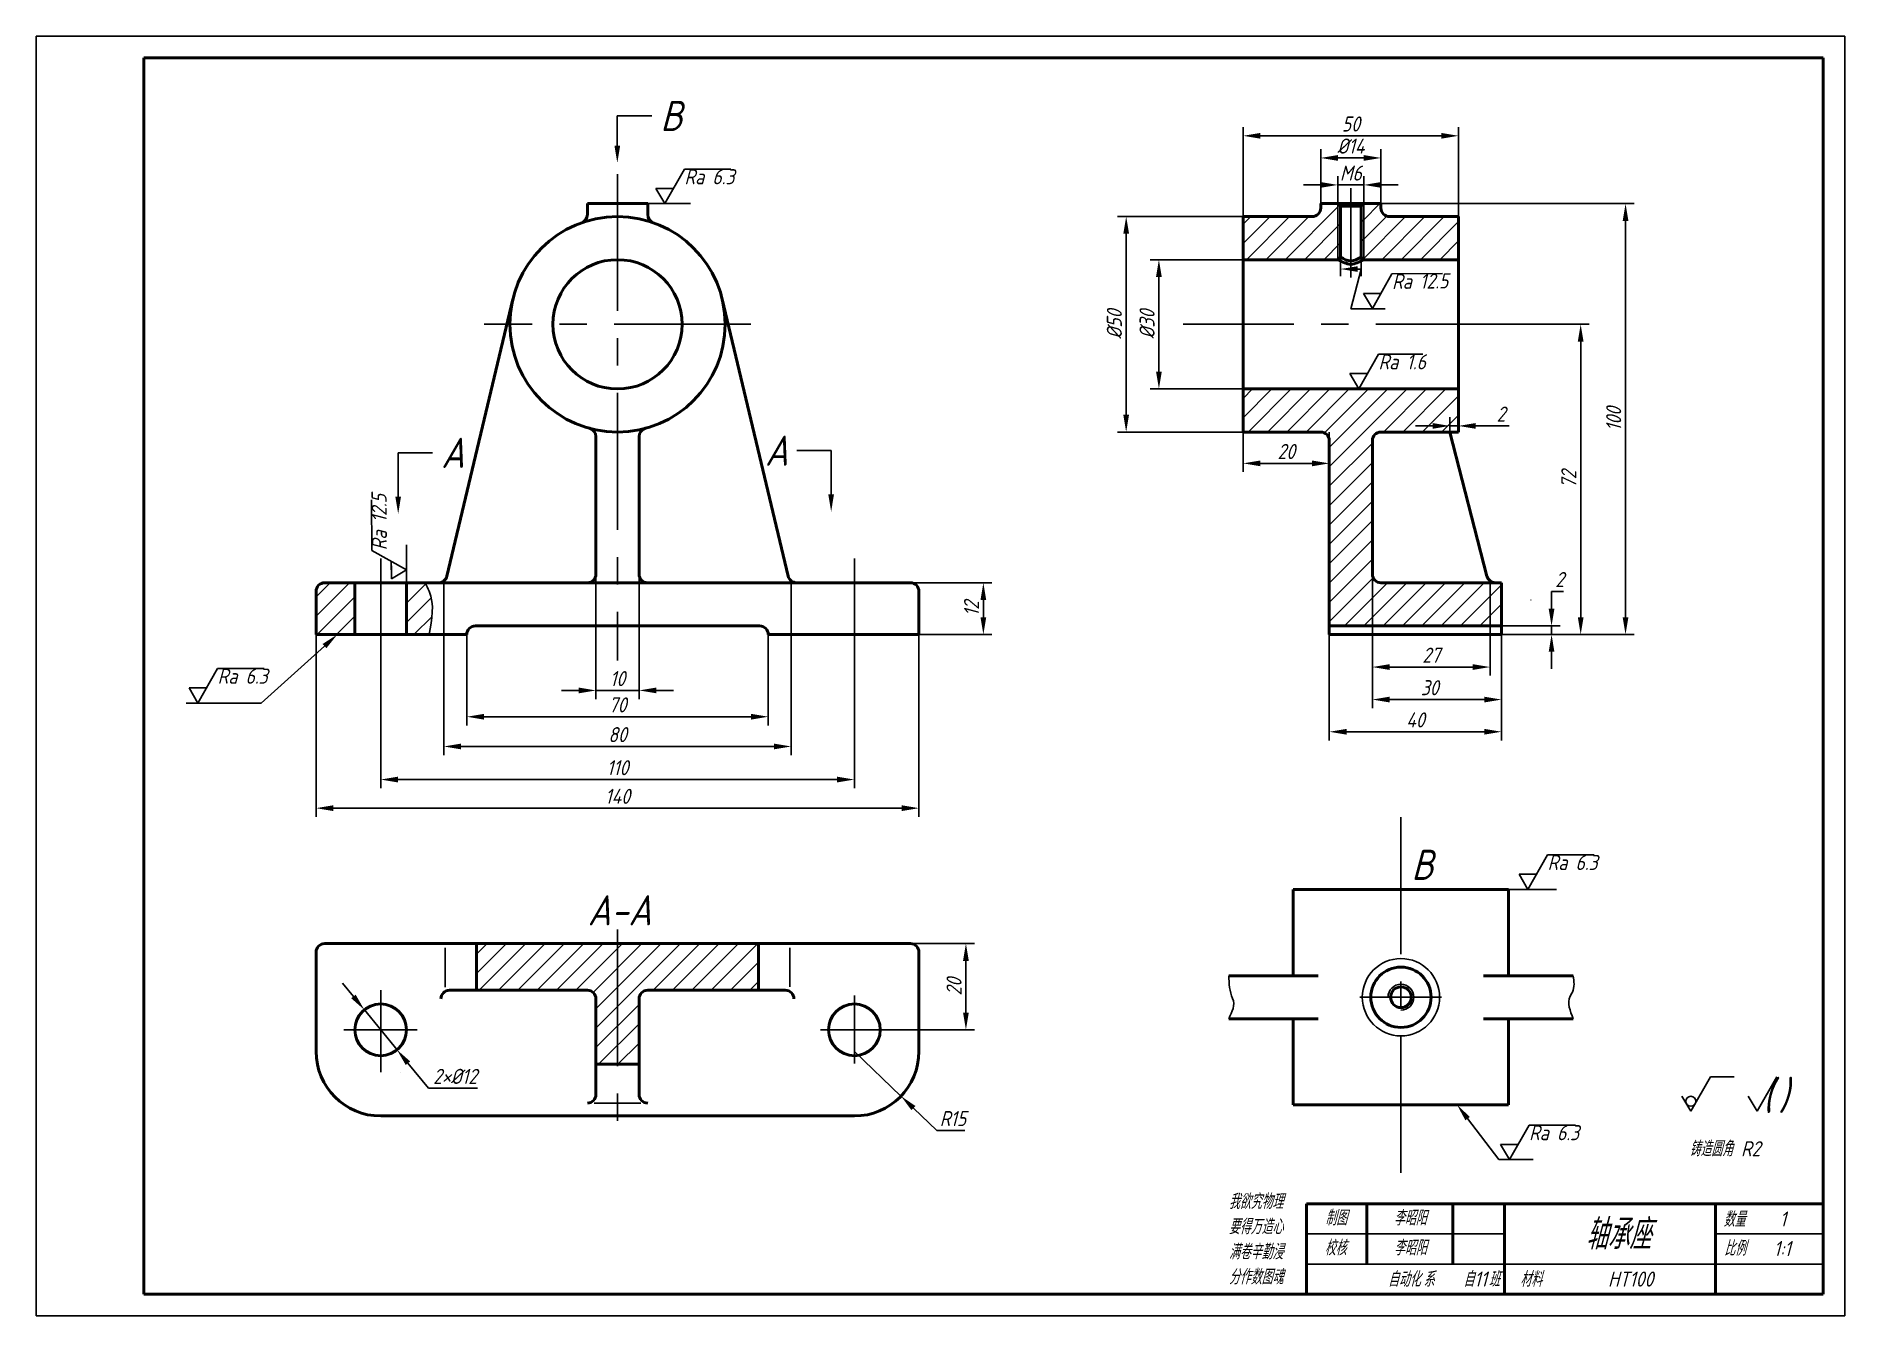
# Model space of a CAD drawing. Header units: millimetres. Extents: x 0 to 420, y 0 to 297.
import ezdxf
from ezdxf import colors
from ezdxf.entities.mleader import LeaderData, LeaderLine
from ezdxf.math import Vec2, Vec3

# ---------------------------------------------------------------- set-up
doc = ezdxf.new("R2010")
doc.units = ezdxf.units.MM
doc.linetypes.add('CENTER', pattern=[50.800000000000004, 31.75, -6.35, 6.35, -6.35])
for name, color, linetype, lineweight in [('剖面线', 3, 'Continuous', 25), ('尺寸标注', 7, 'Continuous', 25), ('文字标注', 7, 'Continuous', 25), ('点划线', 1, 'CENTER', 25), ('粗实线', 7, 'Continuous', 50), ('细实线', 3, 'Continuous', 25)]:
    doc.layers.add(name, color=color, linetype=linetype, lineweight=lineweight)
doc.styles.get("Standard").update_dxf_attribs({"font": 'arial.ttf'})
doc.styles.add('国标汉字3.5', font='gbeitc.shx', dxfattribs={"height": 3.5, "bigfont": 'gbcbig.shx'})
doc.dimstyles.new('国标尺寸', dxfattribs={"dimtxt": 3.5, "dimasz": 4, "dimexe": 2, "dimexo": 0, "dimgap": 1, "dimtad": 1, "dimtoh": 1, "dimdec": 0, "dimdsep": 46, "dimtxsty": '国标汉字3.5', "dimcen": 3.5, "dimaunit": 1, "dimadec": 0, "dimazin": 0, "dimtfac": 1, "dimtdec": 0, "dimtmove": 0, "dimatfit": 3, "dimfxl": 1, "dimarcsym": 2})
pattern_1 = [(45, (0, 0), (-2.245064030267288, 2.245064030267288), [])]

msp = doc.modelspace()

# ---------------------------------------------------------------- texts
at = {"layer": '尺寸标注', "attachment_point": 1, "style": '国标汉字3.5'}
for s, insert, char_height in [('Ra 6.3', (150.5458812981083, 266.1257036292096), 3.5), ('Ra 1.6', (311.7173080215085, 223.170778008179), 3.5), ('Ra 6.3', (42.14103075339312, 150.2094511644304), 3.5), ('B', (319.3558368262545, 108.1809024094987), 7), ('Ra 6.3', (350.9800080262239, 106.9677828724592), 3.5), ('A-A', (128.0786294666841, 97.621903090155), 7), ('\\pxi-3,l4,t4;(', (393.9779248133848, 54.76747473105196), 7), (')', (404.6948690196532, 54.77654634230193), 7), ('Ra 6.3', (346.678639082173, 44.24393679154329), 3.5)]:
    msp.add_mtext(s, dxfattribs=dict(at, insert=insert, char_height=char_height))
at = {"layer": '尺寸标注', "char_height": 3.5, "attachment_point": 1, "style": '国标汉字3.5'}
for insert, rotation in [((314.8384755197354, 241.8210127522831), 0.6563233815553676), ((77.9602293908253, 177.6659970283989), 90.42870564047713)]:
    msp.add_mtext('Ra 12.5', dxfattribs=dict(at, insert=insert, rotation=rotation))
at = {"layer": '文字标注', "attachment_point": 1, "style": '国标汉字3.5'}
for s, insert, char_height in [('铸造圆角 R2', (383.9112460266067, 40.53098483144245), 3.5), ('我欲究物理\\P要得万造心\\P满卷辛勤浸\\P分作数图魂', (276.953150643099, 28.27870824851266), 3.5), ('制图', (299.3308664861252, 24.48412345890392), 3.5), ('李昭阳', (315.258339674363, 24.4606020825513), 3.5), ('轴承座', (359.7849791830827, 22.41544186479496), 7), ('数量', (391.8224433951345, 24.16288832253849), 3.5), ('1', (404.8843011625504, 24.22135031450671), 3.5), ('校核', (299.1944166797912, 17.52760365931681), 3.5), ('李昭阳', (315.2855666830073, 17.53112503679131), 3.5), ('比例', (391.9589053077416, 17.43932575453255), 3.5), ('1:1', (403.4806393051003, 17.36136851425272), 3.5), ('自动化', (313.8724861449336, 10.23101261990905), 3.5), ('系', (322.1374268186883, 10.23179052960404), 3.5), ('自11', (331.3964983367932, 10.27635703541637), 3.5), ('班', (337.3096622535522, 10.25263375883787), 3.5), ('材料', (344.6157618696179, 10.26033565864327), 3.5), ('HT100', (365.011975294974, 10.26832853230462), 3.5)]:
    msp.add_mtext(s, dxfattribs=dict(at, insert=insert, char_height=char_height))

# ---------------------------------------------------------------- blocks, each defined once
blk = doc.blocks.new('*D1')
at = {"layer": 'Defpoints', "color": 0, "transparency": 16777216}
for p in [(65, 158.131109343597), (205, 158.131109343597), (205, 117.8228717202068)]:
    blk.add_point(p, dxfattribs=at)
at = {"layer": '尺寸标注', "color": 0, "lineweight": -2, "transparency": 16777216}
for p, q in [((65, 158.131109343597), (65, 115.8228717202068)), ((205, 158.131109343597), (205, 115.8228717202068)), ((69, 117.8228717202068), (201, 117.8228717202068))]:
    blk.add_line(p, q, dxfattribs=at)
at = {"layer": '尺寸标注', "color": 0, "transparency": 16777216}
for points in [[(69, 118.4895383868734), (69, 117.1562050535401), (65, 117.8228717202068)], [(201, 118.4895383868734), (201, 117.1562050535401), (205, 117.8228717202068)]]:
    blk.add_solid(points, dxfattribs=at)
at = {"layer": '尺寸标注', "color": 0, "transparency": 16777216, "insert": (135, 120.5728717202068), "char_height": 3.5, "attachment_point": 5, "style": '国标汉字3.5'}
blk.add_mtext('140', dxfattribs=at)
blk = doc.blocks.new('*D2')
at = {"layer": 'Defpoints', "color": 0, "transparency": 16777216}
for p in [(100, 158.131109343597), (170, 158.131109343597), (170, 139.0455702929867)]:
    blk.add_point(p, dxfattribs=at)
at = {"layer": '尺寸标注', "color": 0, "lineweight": -2, "transparency": 16777216}
for p, q in [((100, 158.131109343597), (100, 137.0455702929867)), ((170, 158.131109343597), (170, 137.0455702929867)), ((104, 139.0455702929867), (166, 139.0455702929867))]:
    blk.add_line(p, q, dxfattribs=at)
at = {"layer": '尺寸标注', "color": 0, "transparency": 16777216}
for points in [[(104, 139.7122369596533), (104, 138.37890362632), (100, 139.0455702929867)], [(166, 139.7122369596533), (166, 138.37890362632), (170, 139.0455702929867)]]:
    blk.add_solid(points, dxfattribs=at)
at = {"layer": '尺寸标注', "color": 0, "transparency": 16777216, "insert": (135, 141.7955702929867), "char_height": 3.5, "attachment_point": 5, "style": '国标汉字3.5'}
blk.add_mtext('70', dxfattribs=at)
blk = doc.blocks.new('*D3')
at = {"layer": 'Defpoints', "color": 0, "transparency": 16777216}
for p in [(80, 158.131109343597), (190, 158.131109343597), (190, 124.4683577152799)]:
    blk.add_point(p, dxfattribs=at)
at = {"layer": '尺寸标注', "color": 0, "lineweight": -2, "transparency": 16777216}
for p, q in [((80, 158.131109343597), (80, 122.4683577152799)), ((190, 158.131109343597), (190, 122.4683577152799)), ((84, 124.4683577152799), (186, 124.4683577152799))]:
    blk.add_line(p, q, dxfattribs=at)
at = {"layer": '尺寸标注', "color": 0, "transparency": 16777216}
for points in [[(84, 125.1350243819466), (84, 123.8016910486133), (80, 124.4683577152799)], [(186, 125.1350243819466), (186, 123.8016910486133), (190, 124.4683577152799)]]:
    blk.add_solid(points, dxfattribs=at)
at = {"layer": '尺寸标注', "color": 0, "transparency": 16777216, "insert": (135, 127.2183577152799), "char_height": 3.5, "attachment_point": 5, "style": '国标汉字3.5'}
blk.add_mtext('110', dxfattribs=at)
blk = doc.blocks.new('*D4')
at = {"layer": 'Defpoints', "color": 0, "transparency": 16777216}
for p in [(300.2866060750566, 158.131109343597), (340.2866060750566, 158.131109343597), (300.2866060750566, 135.5574557790246)]:
    blk.add_point(p, dxfattribs=at)
at = {"layer": '尺寸标注', "color": 0, "lineweight": -2, "transparency": 16777216}
for p, q in [((300.2866060750566, 158.131109343597), (300.2866060750566, 133.5574557790246)), ((340.2866060750566, 158.131109343597), (340.2866060750566, 133.5574557790246)), ((336.2866060750566, 135.5574557790246), (304.2866060750566, 135.5574557790246))]:
    blk.add_line(p, q, dxfattribs=at)
at = {"layer": '尺寸标注', "color": 0, "transparency": 16777216}
for points in [[(304.2866060750566, 136.2241224456913), (304.2866060750566, 134.890789112358), (300.2866060750566, 135.5574557790246)], [(336.2866060750566, 136.2241224456913), (336.2866060750566, 134.890789112358), (340.2866060750566, 135.5574557790246)]]:
    blk.add_solid(points, dxfattribs=at)
at = {"layer": '尺寸标注', "color": 0, "transparency": 16777216, "insert": (320.2866060750566, 138.3074557790246), "char_height": 3.5, "attachment_point": 5, "style": '国标汉字3.5'}
blk.add_mtext('40', dxfattribs=at)
blk = doc.blocks.new('*D5')
at = {"layer": 'Defpoints', "color": 0, "transparency": 16777216}
for p in [(130, 172.131109343597), (140, 172.131109343597), (140, 145.152738800851)]:
    blk.add_point(p, dxfattribs=at)
at = {"layer": '尺寸标注', "color": 0, "lineweight": -2, "transparency": 16777216}
for p, q in [((130, 172.131109343597), (130, 143.152738800851)), ((140, 172.131109343597), (140, 143.152738800851)), ((126, 145.152738800851), (122, 145.152738800851)), ((130, 145.152738800851), (140, 145.152738800851)), ((144, 145.152738800851), (148, 145.152738800851))]:
    blk.add_line(p, q, dxfattribs=at)
at = {"layer": '尺寸标注', "color": 0, "transparency": 16777216}
for points in [[(126, 145.8194054675177), (126, 144.4860721341844), (130, 145.152738800851)], [(144, 145.8194054675177), (144, 144.4860721341844), (140, 145.152738800851)]]:
    blk.add_solid(points, dxfattribs=at)
at = {"layer": '尺寸标注', "color": 0, "transparency": 16777216, "insert": (135, 147.902738800851), "char_height": 3.5, "attachment_point": 5, "style": '国标汉字3.5'}
blk.add_mtext('10', dxfattribs=at)
blk = doc.blocks.new('*D6')
at = {"layer": 'Defpoints', "color": 0, "transparency": 16777216}
for p in [(310.2866060750566, 170.131109343597), (340.2866060750566, 170.131109343597), (310.2866060750566, 143.0286010998684)]:
    blk.add_point(p, dxfattribs=at)
at = {"layer": '尺寸标注', "color": 0, "lineweight": -2, "transparency": 16777216}
for p, q in [((310.2866060750566, 170.131109343597), (310.2866060750566, 141.0286010998684)), ((340.2866060750566, 170.131109343597), (340.2866060750566, 141.0286010998684)), ((336.2866060750566, 143.0286010998684), (314.2866060750566, 143.0286010998684))]:
    blk.add_line(p, q, dxfattribs=at)
at = {"layer": '尺寸标注', "color": 0, "transparency": 16777216}
for points in [[(314.2866060750566, 143.6952677665351), (314.2866060750566, 142.3619344332018), (310.2866060750566, 143.0286010998684)], [(336.2866060750566, 143.6952677665351), (336.2866060750566, 142.3619344332018), (340.2866060750566, 143.0286010998684)]]:
    blk.add_solid(points, dxfattribs=at)
at = {"layer": '尺寸标注', "color": 0, "transparency": 16777216, "insert": (323.5840856468726, 145.7786010998684), "char_height": 3.5, "attachment_point": 5, "style": '国标汉字3.5'}
blk.add_mtext('30', dxfattribs=at)
blk = doc.blocks.new('*D7')
at = {"layer": 'Defpoints', "color": 0, "transparency": 16777216}
for p in [(310.2866060750566, 170.5505335165634), (337.6117991490051, 170.5505335165634), (310.2866060750566, 150.578694382918)]:
    blk.add_point(p, dxfattribs=at)
at = {"layer": '尺寸标注', "color": 0, "lineweight": -2, "transparency": 16777216}
for p, q in [((310.2866060750566, 170.5505335165634), (310.2866060750566, 148.578694382918)), ((337.6117991490051, 170.5505335165634), (337.6117991490051, 148.578694382918)), ((333.6117991490051, 150.578694382918), (314.2866060750566, 150.578694382918))]:
    blk.add_line(p, q, dxfattribs=at)
at = {"layer": '尺寸标注', "color": 0, "transparency": 16777216}
for points in [[(314.2866060750566, 151.2453610495847), (314.2866060750566, 149.9120277162513), (310.2866060750566, 150.578694382918)], [(333.6117991490051, 151.2453610495847), (333.6117991490051, 149.9120277162513), (337.6117991490051, 150.578694382918)]]:
    blk.add_solid(points, dxfattribs=at)
at = {"layer": '尺寸标注', "color": 0, "transparency": 16777216, "insert": (323.9492026120308, 153.328694382918), "char_height": 3.5, "attachment_point": 5, "style": '国标汉字3.5'}
blk.add_mtext('27', dxfattribs=at)
blk = doc.blocks.new('*D8')
at = {"layer": 'Defpoints', "color": 0, "transparency": 16777216}
for p in [(330.2866060750566, 273.8772321339793), (280.2866060750566, 255.131109343597), (330.2866060750566, 255.131109343597)]:
    blk.add_point(p, dxfattribs=at)
at = {"layer": '尺寸标注', "color": 0, "lineweight": -2, "transparency": 16777216}
for p, q in [((280.2866060750566, 255.131109343597), (280.2866060750566, 275.8772321339793)), ((284.2866060750566, 273.8772321339793), (326.2866060750566, 273.8772321339793)), ((330.2866060750566, 255.131109343597), (330.2866060750566, 275.8772321339793))]:
    blk.add_line(p, q, dxfattribs=at)
at = {"layer": '尺寸标注', "color": 0, "transparency": 16777216}
for points in [[(284.2866060750566, 274.543898800646), (284.2866060750566, 273.2105654673126), (280.2866060750566, 273.8772321339793)], [(326.2866060750566, 274.543898800646), (326.2866060750566, 273.2105654673126), (330.2866060750566, 273.8772321339793)]]:
    blk.add_solid(points, dxfattribs=at)
at = {"layer": '尺寸标注', "color": 0, "transparency": 16777216, "insert": (305.2866060750566, 276.6272321339793), "char_height": 3.5, "attachment_point": 5, "style": '国标汉字3.5'}
blk.add_mtext('50', dxfattribs=at)
blk = doc.blocks.new('*D9')
at = {"layer": 'Defpoints', "color": 0, "transparency": 16777216}
for p in [(280.2866060750566, 205.131109343597), (300.2866060750566, 205.131109343597), (300.2866060750566, 197.8509121021068)]:
    blk.add_point(p, dxfattribs=at)
at = {"layer": '尺寸标注', "color": 0, "lineweight": -2, "transparency": 16777216}
for p, q in [((280.2866060750566, 205.131109343597), (280.2866060750566, 195.8509121021068)), ((300.2866060750566, 205.131109343597), (300.2866060750566, 195.8509121021068)), ((284.2866060750566, 197.8509121021068), (296.2866060750566, 197.8509121021068))]:
    blk.add_line(p, q, dxfattribs=at)
at = {"layer": '尺寸标注', "color": 0, "transparency": 16777216}
for points in [[(284.2866060750566, 198.5175787687735), (284.2866060750566, 197.1842454354401), (280.2866060750566, 197.8509121021068)], [(296.2866060750566, 198.5175787687735), (296.2866060750566, 197.1842454354401), (300.2866060750566, 197.8509121021068)]]:
    blk.add_solid(points, dxfattribs=at)
at = {"layer": '尺寸标注', "color": 0, "transparency": 16777216, "insert": (290.2866060750566, 200.6009121021068), "char_height": 3.5, "attachment_point": 5, "style": '国标汉字3.5'}
blk.add_mtext('20', dxfattribs=at)
blk = doc.blocks.new('*D10')
at = {"layer": 'Defpoints', "color": 0, "transparency": 16777216}
for p in [(308.2866060750566, 262.479246470235), (302.2866060750566, 258.131109343597), (308.2866060750566, 258.131109343597)]:
    blk.add_point(p, dxfattribs=at)
at = {"layer": '尺寸标注', "color": 0, "lineweight": -2, "transparency": 16777216}
for p, q in [((298.2866060750566, 262.479246470235), (294.2866060750566, 262.479246470235)), ((302.2866060750566, 258.131109343597), (302.2866060750566, 264.479246470235)), ((302.2866060750566, 262.479246470235), (308.2866060750566, 262.479246470235)), ((308.2866060750566, 258.131109343597), (308.2866060750566, 264.479246470235)), ((312.2866060750566, 262.479246470235), (316.2866060750566, 262.479246470235))]:
    blk.add_line(p, q, dxfattribs=at)
at = {"layer": '尺寸标注', "color": 0, "transparency": 16777216}
for points in [[(298.2866060750566, 263.1459131369017), (298.2866060750566, 261.8125798035683), (302.2866060750566, 262.479246470235)], [(312.2866060750566, 263.1459131369017), (312.2866060750566, 261.8125798035683), (308.2866060750566, 262.479246470235)]]:
    blk.add_solid(points, dxfattribs=at)
at = {"layer": '尺寸标注', "color": 0, "transparency": 16777216, "insert": (305.2866060750566, 265.229246470235), "char_height": 3.5, "attachment_point": 5, "style": '国标汉字3.5'}
blk.add_mtext('M6', dxfattribs=at)
blk = doc.blocks.new('*D11')
at = {"layer": 'Defpoints', "color": 0, "transparency": 16777216}
for p in [(330.2866060750566, 206.5420537942941), (328.2839501498961, 205.131109343597), (330.2866060750566, 205.131109343597)]:
    blk.add_point(p, dxfattribs=at)
at = {"layer": '尺寸标注', "color": 0, "lineweight": -2, "transparency": 16777216}
for p, q in [((324.2839501498961, 206.5420537942941), (320.2839501498961, 206.5420537942941)), ((328.2839501498961, 205.131109343597), (328.2839501498961, 208.5420537942941)), ((328.2839501498961, 206.5420537942941), (330.2866060750566, 206.5420537942941)), ((330.2866060750566, 205.131109343597), (330.2866060750566, 208.5420537942941)), ((334.2866060750566, 206.5420537942941), (342.0366060750566, 206.5420537942941))]:
    blk.add_line(p, q, dxfattribs=at)
at = {"layer": '尺寸标注', "color": 0, "transparency": 16777216}
for points in [[(324.2839501498961, 207.2087204609608), (324.2839501498961, 205.8753871276275), (328.2839501498961, 206.5420537942941)], [(334.2866060750566, 207.2087204609608), (334.2866060750566, 205.8753871276275), (330.2866060750566, 206.5420537942941)]]:
    blk.add_solid(points, dxfattribs=at)
at = {"layer": '尺寸标注', "color": 0, "transparency": 16777216, "insert": (340.1616060750566, 209.2920537942941), "char_height": 3.5, "attachment_point": 5, "style": '国标汉字3.5'}
blk.add_mtext('2', dxfattribs=at)
blk = doc.blocks.new('*D12')
at = {"layer": 'Defpoints', "color": 0, "transparency": 16777216}
for p in [(312.2866060750566, 268.7442985919902), (298.2866060750566, 258.131109343597), (312.2866060750566, 258.131109343597)]:
    blk.add_point(p, dxfattribs=at)
at = {"layer": '尺寸标注', "color": 0, "lineweight": -2, "transparency": 16777216}
for p, q in [((298.2866060750566, 258.131109343597), (298.2866060750566, 270.7442985919902)), ((312.2866060750566, 258.131109343597), (312.2866060750566, 270.7442985919902)), ((302.2866060750566, 268.7442985919902), (308.2866060750566, 268.7442985919902))]:
    blk.add_line(p, q, dxfattribs=at)
at = {"layer": '尺寸标注', "color": 0, "transparency": 16777216}
for points in [[(302.2866060750566, 269.4109652586569), (302.2866060750566, 268.0776319253235), (298.2866060750566, 268.7442985919902)], [(308.2866060750566, 269.4109652586569), (308.2866060750566, 268.0776319253235), (312.2866060750566, 268.7442985919902)]]:
    blk.add_solid(points, dxfattribs=at)
at = {"layer": '尺寸标注', "color": 0, "transparency": 16777216, "insert": (305.2866060750566, 271.4942985919902), "char_height": 3.5, "attachment_point": 5, "style": '国标汉字3.5'}
blk.add_mtext('%%C14', dxfattribs=at)
blk = doc.blocks.new('*D13')
at = {"layer": 'Defpoints', "color": 0, "transparency": 16777216}
for p in [(280.2866060750567, 255.1311093435971), (253.1189528705836, 205.1311093435971), (280.2866060750567, 205.1311093435971)]:
    blk.add_point(p, dxfattribs=at)
at = {"layer": '尺寸标注', "color": 0, "lineweight": -2, "transparency": 16777216}
for p, q in [((280.2866060750567, 255.1311093435971), (251.1189528705836, 255.1311093435971)), ((253.1189528705836, 251.1311093435971), (253.1189528705836, 209.1311093435971)), ((280.2866060750567, 205.1311093435971), (251.1189528705836, 205.1311093435971))]:
    blk.add_line(p, q, dxfattribs=at)
at = {"layer": '尺寸标注', "color": 0, "transparency": 16777216}
for points in [[(252.4522862039169, 251.1311093435971), (253.7856195372503, 251.1311093435971), (253.1189528705836, 255.1311093435971)], [(252.4522862039169, 209.1311093435971), (253.7856195372503, 209.1311093435971), (253.1189528705836, 205.1311093435971)]]:
    blk.add_solid(points, dxfattribs=at)
at = {"layer": '尺寸标注', "color": 0, "transparency": 16777216, "insert": (250.3689528705836, 230.131109343597), "char_height": 3.5, "attachment_point": 5, "rotation": 90, "style": '国标汉字3.5'}
blk.add_mtext('%%C50', dxfattribs=at)
blk = doc.blocks.new('*D14')
at = {"layer": 'Defpoints', "color": 0, "transparency": 16777216}
for p in [(280.2866060750567, 245.1311093435971), (260.7185217609582, 215.1311093435971), (280.2866060750567, 215.1311093435971)]:
    blk.add_point(p, dxfattribs=at)
at = {"layer": '尺寸标注', "color": 0, "lineweight": -2, "transparency": 16777216}
for p, q in [((280.2866060750567, 245.1311093435971), (258.7185217609582, 245.1311093435971)), ((260.7185217609582, 241.1311093435971), (260.7185217609582, 219.1311093435971)), ((280.2866060750567, 215.1311093435971), (258.7185217609582, 215.1311093435971))]:
    blk.add_line(p, q, dxfattribs=at)
at = {"layer": '尺寸标注', "color": 0, "transparency": 16777216}
for points in [[(260.0518550942915, 241.1311093435971), (261.3851884276249, 241.1311093435971), (260.7185217609582, 245.1311093435971)], [(260.0518550942915, 219.1311093435971), (261.3851884276249, 219.1311093435971), (260.7185217609582, 215.1311093435971)]]:
    blk.add_solid(points, dxfattribs=at)
at = {"layer": '尺寸标注', "color": 0, "transparency": 16777216, "insert": (257.9685217609582, 230.1311093435971), "char_height": 3.5, "attachment_point": 5, "rotation": 90, "style": '国标汉字3.5'}
blk.add_mtext('%%C30', dxfattribs=at)
blk = doc.blocks.new('*D15')
at = {"layer": 'Defpoints', "color": 0, "transparency": 16777216}
for p in [(340.2866060750567, 258.1311093435971), (369.0759719222618, 258.1311093435971), (340.2866060750567, 158.1311093435972)]:
    blk.add_point(p, dxfattribs=at)
at = {"layer": '尺寸标注', "color": 0, "lineweight": -2, "transparency": 16777216}
for p, q in [((340.2866060750567, 258.1311093435971), (371.0759719222618, 258.1311093435971)), ((369.0759719222618, 162.1311093435972), (369.0759719222618, 254.1311093435972)), ((340.2866060750567, 158.1311093435972), (371.0759719222618, 158.1311093435972))]:
    blk.add_line(p, q, dxfattribs=at)
at = {"layer": '尺寸标注', "color": 0, "transparency": 16777216}
for points in [[(368.4093052555951, 254.1311093435972), (369.7426385889285, 254.1311093435972), (369.0759719222618, 258.1311093435971)], [(368.4093052555951, 162.1311093435972), (369.7426385889285, 162.1311093435972), (369.0759719222618, 158.1311093435972)]]:
    blk.add_solid(points, dxfattribs=at)
at = {"layer": '尺寸标注', "color": 0, "transparency": 16777216, "insert": (366.3259719222618, 208.131109343597), "char_height": 3.5, "attachment_point": 5, "rotation": 90, "style": '国标汉字3.5'}
blk.add_mtext('100', dxfattribs=at)
blk = doc.blocks.new('*D16')
at = {"layer": 'Defpoints', "color": 0, "transparency": 16777216}
for p in [(340.2866060750567, 230.1311093435972), (358.6617435724934, 230.1311093435972), (340.2866060750567, 158.1311093435972)]:
    blk.add_point(p, dxfattribs=at)
at = {"layer": '尺寸标注', "color": 0, "lineweight": -2, "transparency": 16777216}
for p, q in [((340.2866060750567, 230.1311093435972), (360.6617435724934, 230.1311093435972)), ((358.6617435724934, 162.1311093435972), (358.6617435724934, 226.1311093435972)), ((340.2866060750567, 158.1311093435972), (360.6617435724934, 158.1311093435972))]:
    blk.add_line(p, q, dxfattribs=at)
at = {"layer": '尺寸标注', "color": 0, "transparency": 16777216}
for points in [[(357.9950769058267, 226.1311093435972), (359.3284102391601, 226.1311093435972), (358.6617435724934, 230.1311093435972)], [(357.9950769058267, 162.1311093435972), (359.3284102391601, 162.1311093435972), (358.6617435724934, 158.1311093435972)]]:
    blk.add_solid(points, dxfattribs=at)
at = {"layer": '尺寸标注', "color": 0, "transparency": 16777216, "insert": (355.9117435724934, 194.131109343597), "char_height": 3.5, "attachment_point": 5, "rotation": 90, "style": '国标汉字3.5'}
blk.add_mtext('72', dxfattribs=at)
blk = doc.blocks.new('*D17')
at = {"layer": 'Defpoints', "color": 0, "transparency": 16777216}
for p in [(76.20443582847906, 71.02475666115053), (83.79556417152092, 61.73095386146369)]:
    blk.add_point(p, dxfattribs=at)
at = {"layer": '尺寸标注', "color": 0, "lineweight": -2, "transparency": 16777216}
for p, q in [((73.67405971413177, 74.1226909277128), (71.14368359978448, 77.22062519427507)), ((76.20443582847906, 71.02475666115053), (83.79556417152092, 61.73095386146369)), ((91.07039550026936, 52.82439284509714), (86.3259402858682, 58.63301959490141)), ((102.4931896179164, 52.82439284509714), (91.07039550026936, 52.82439284509714))]:
    blk.add_line(p, q, dxfattribs=at)
at = {"layer": '尺寸标注', "color": 0, "transparency": 16777216}
for points in [[(74.19038209189216, 74.54442028010402), (73.1577373363714, 73.7009615753216), (76.20443582847906, 71.02475666115053)], [(86.84226266362859, 59.05474894729264), (85.80961790810782, 58.2112902425102), (83.79556417152092, 61.73095386146369)]]:
    blk.add_solid(points, dxfattribs=at)
at = {"layer": '尺寸标注', "color": 0, "transparency": 16777216, "insert": (97.28179255909288, 55.57439284509714), "char_height": 3.5, "attachment_point": 5, "style": '国标汉字3.5'}
blk.add_mtext('2×%%C12', dxfattribs=at)
blk = doc.blocks.new('*D18')
at = {"layer": 'Defpoints', "color": 0, "transparency": 16777216}
for p in [(190, 61.37785526130709), (200.823591409665, 50.99277610914748)]:
    blk.add_point(p, dxfattribs=at)
at = {"layer": '尺寸标注', "color": 0, "lineweight": -2, "transparency": 16777216}
for p, q in [((190, 61.37785526130709), (200.823591409665, 50.99277610914748)), ((209.1216781570749, 43.03088209249168), (203.7098824522424, 48.22342166857155)), ((215.6633448237416, 43.03088209249167), (209.1216781570749, 43.03088209249168))]:
    blk.add_line(p, q, dxfattribs=at)
at = {"layer": '尺寸标注', "color": 0, "transparency": 16777216}
blk.add_solid([(204.1714415256717, 48.70447017566777), (203.2483233788131, 47.74237316147533), (200.823591409665, 50.99277610914748)], dxfattribs=at)
at = {"layer": '尺寸标注', "color": 0, "transparency": 16777216, "insert": (212.8925114904083, 45.78088209249167), "char_height": 3.5, "attachment_point": 5, "style": '国标汉字3.5'}
blk.add_mtext('R15', dxfattribs=at)
blk = doc.blocks.new('*D19')
at = {"layer": 'Defpoints', "color": 0, "transparency": 16777216}
for p in [(190.0000000000001, 86.37785526130713), (190.0000000000001, 66.37785526130713), (215.9022293351351, 66.37785526130713)]:
    blk.add_point(p, dxfattribs=at)
at = {"layer": '尺寸标注', "color": 0, "lineweight": -2, "transparency": 16777216}
for p, q in [((190.0000000000001, 86.37785526130713), (217.9022293351351, 86.37785526130713)), ((215.9022293351351, 82.37785526130713), (215.9022293351351, 70.37785526130713)), ((190.0000000000001, 66.37785526130713), (217.9022293351351, 66.37785526130713))]:
    blk.add_line(p, q, dxfattribs=at)
at = {"layer": '尺寸标注', "color": 0, "transparency": 16777216}
for points in [[(215.2355626684684, 82.37785526130713), (216.5688960018017, 82.37785526130713), (215.9022293351351, 86.37785526130713)], [(215.2355626684684, 70.37785526130713), (216.5688960018017, 70.37785526130713), (215.9022293351351, 66.37785526130713)]]:
    blk.add_solid(points, dxfattribs=at)
at = {"layer": '尺寸标注', "color": 0, "transparency": 16777216, "insert": (213.152229335135, 76.37785526130706), "char_height": 3.5, "attachment_point": 5, "rotation": 90, "style": '国标汉字3.5'}
blk.add_mtext('20', dxfattribs=at)
blk = doc.blocks.new('*D21')
at = {"layer": 'Defpoints', "color": 0, "transparency": 16777216}
for p in [(203.0000000000001, 170.1311093435971), (205.0000000000001, 158.1311093435972), (219.9541395901786, 158.1311093435972)]:
    blk.add_point(p, dxfattribs=at)
at = {"layer": '尺寸标注', "color": 0, "lineweight": -2, "transparency": 16777216}
for p, q in [((203.0000000000001, 170.1311093435971), (221.9541395901786, 170.1311093435971)), ((219.9541395901786, 166.1311093435971), (219.9541395901786, 162.1311093435972)), ((205.0000000000001, 158.1311093435972), (221.9541395901786, 158.1311093435972))]:
    blk.add_line(p, q, dxfattribs=at)
at = {"layer": '尺寸标注', "color": 0, "transparency": 16777216}
for points in [[(219.2874729235119, 166.1311093435971), (220.6208062568452, 166.1311093435971), (219.9541395901786, 170.1311093435971)], [(219.2874729235119, 162.1311093435972), (220.6208062568452, 162.1311093435972), (219.9541395901786, 158.1311093435972)]]:
    blk.add_solid(points, dxfattribs=at)
at = {"layer": '尺寸标注', "color": 0, "transparency": 16777216, "insert": (217.2041395901785, 164.131109343597), "char_height": 3.5, "attachment_point": 5, "rotation": 90, "style": '国标汉字3.5'}
blk.add_mtext('12', dxfattribs=at)
blk = doc.blocks.new('*D25')
at = {"layer": 'Defpoints', "color": 0, "transparency": 16777216}
for p in [(340.2866060750567, 160.1311093435971), (351.8977731069336, 160.1311093435971), (340.2866060750567, 158.1311093435971)]:
    blk.add_point(p, dxfattribs=at)
at = {"layer": '尺寸标注', "color": 0, "lineweight": -2, "transparency": 16777216}
for p, q in [((351.8977731069336, 164.1311093435971), (351.8977731069336, 168.1311093435971)), ((351.8977731069336, 168.1311093435971), (354.6477731069336, 168.1311093435971)), ((340.2866060750567, 160.1311093435971), (353.8977731069336, 160.1311093435971)), ((351.8977731069336, 158.1311093435971), (351.8977731069336, 160.1311093435971)), ((340.2866060750567, 158.1311093435971), (353.8977731069336, 158.1311093435971)), ((351.8977731069336, 154.1311093435971), (351.8977731069336, 150.1311093435971))]:
    blk.add_line(p, q, dxfattribs=at)
at = {"layer": '尺寸标注', "color": 0, "transparency": 16777216}
for points in [[(351.231106440267, 164.1311093435971), (352.5644397736003, 164.1311093435971), (351.8977731069336, 160.1311093435971)], [(351.231106440267, 154.1311093435971), (352.5644397736003, 154.1311093435971), (351.8977731069336, 158.1311093435971)]]:
    blk.add_solid(points, dxfattribs=at)
at = {"layer": '尺寸标注', "color": 0, "transparency": 16777216, "insert": (353.7727731069336, 170.8811093435969), "char_height": 3.5, "attachment_point": 5, "style": '国标汉字3.5'}
blk.add_mtext('2', dxfattribs=at)
blk = doc.blocks.new('*D26')
at = {"layer": 'Defpoints', "color": 0, "transparency": 16777216}
for p in [(94.66012964824964, 170.5615001502364), (175.3398703517504, 170.5615001502364), (175.3398703517504, 132.1423104901108)]:
    blk.add_point(p, dxfattribs=at)
at = {"layer": '尺寸标注', "color": 0, "lineweight": -2, "transparency": 16777216}
for p, q in [((94.66012964824964, 170.5615001502364), (94.66012964824964, 130.1423104901108)), ((175.3398703517504, 170.5615001502364), (175.3398703517504, 130.1423104901108)), ((98.66012964824964, 132.1423104901108), (171.3398703517504, 132.1423104901108))]:
    blk.add_line(p, q, dxfattribs=at)
at = {"layer": '尺寸标注', "color": 0, "transparency": 16777216}
for points in [[(98.66012964824964, 132.8089771567775), (98.66012964824964, 131.4756438234442), (94.66012964824964, 132.1423104901108)], [(171.3398703517504, 132.8089771567775), (171.3398703517504, 131.4756438234442), (175.3398703517504, 132.1423104901108)]]:
    blk.add_solid(points, dxfattribs=at)
at = {"layer": '尺寸标注', "color": 0, "transparency": 16777216, "insert": (135, 134.8923104901108), "char_height": 3.5, "attachment_point": 5, "style": '国标汉字3.5'}
blk.add_mtext('80', dxfattribs=at)

# ---------------------------------------------------------------- dimensions: what is measured, and where the dimension line sits
at = {"layer": '尺寸标注'}
for base, p1, p2, picture, middle in [((330.2866060750566, 273.8772321339793), (280.2866060750566, 255.131109343597), (330.2866060750566, 255.131109343597), '*D8', (305.2866060750566, 273.8772321339793)), ((310.2866060750566, 150.578694382918), (337.6117991490051, 170.5505335165634), (310.2866060750566, 170.5505335165634), '*D7', (323.9492026120308, 150.578694382918)), ((310.2866060750566, 143.0286010998684), (340.2866060750566, 170.131109343597), (310.2866060750566, 170.131109343597), '*D6', (323.5840856468726, 143.0286010998684)), ((205, 117.8228717202068), (65, 158.131109343597), (205, 158.131109343597), '*D1', (135, 117.8228717202068)), ((190, 124.4683577152799), (80, 158.131109343597), (190, 158.131109343597), '*D3', (135, 124.4683577152799)), ((170, 139.0455702929867), (100, 158.131109343597), (170, 158.131109343597), '*D2', (135, 139.0455702929867)), ((300.2866060750566, 135.5574557790246), (340.2866060750566, 158.131109343597), (300.2866060750566, 158.131109343597), '*D4', (320.2866060750566, 135.5574557790246))]:
    dim = msp.add_linear_dim(base=base, p1=p1, p2=p2, dimstyle='国标尺寸', dxfattribs=at)
    dim.commit()
    dim.dimension.update_dxf_attribs({"geometry": picture, "text_midpoint": middle, "dimtype": 160})
dim = msp.add_linear_dim(base=(312.2866060750566, 268.7442985919902), p1=(298.2866060750566, 258.131109343597), p2=(312.2866060750566, 258.131109343597), text='%%C<>', dimstyle='国标尺寸', dxfattribs=at)
dim.commit()
dim.dimension.update_dxf_attribs({"geometry": '*D12', "text_midpoint": (305.2866060750566, 271.4942985919902)})
for base, p1, p2, text, picture, middle in [((308.2866060750566, 262.479246470235), (302.2866060750566, 258.131109343597), (308.2866060750566, 258.131109343597), 'M6', '*D10', (305.2866060750566, 262.479246470235)), ((175.3398703517504, 132.1423104901108), (94.66012964824964, 170.5615001502364), (175.3398703517504, 170.5615001502364), '80', '*D26', (135, 132.1423104901108))]:
    dim = msp.add_linear_dim(base=base, p1=p1, p2=p2, text=text, dimstyle='国标尺寸', dxfattribs=at)
    dim.commit()
    dim.dimension.update_dxf_attribs({"geometry": picture, "text_midpoint": middle, "dimtype": 160})
for base, p1, p2, picture, middle in [((369.0759719222618, 258.1311093435971), (340.2866060750566, 158.1311093435971), (340.2866060750566, 258.131109343597), '*D15', (366.3259719222618, 208.131109343597)), ((351.8977731069336, 160.1311093435971), (340.2866060750566, 158.131109343597), (340.2866060750566, 160.131109343597), '*D25', (353.7727731069336, 170.8811093435969)), ((219.9541395901786, 158.1311093435972), (203, 170.131109343597), (205, 158.1311093435971), '*D21', (217.2041395901785, 164.131109343597)), ((215.9022293351351, 66.37785526130713), (190, 86.3778552613071), (190, 66.3778552613071), '*D19', (213.152229335135, 76.37785526130706))]:
    dim = msp.add_linear_dim(base=base, p1=p1, p2=p2, angle=90, dimstyle='国标尺寸', dxfattribs=at)
    dim.commit()
    dim.dimension.update_dxf_attribs({"geometry": picture, "text_midpoint": middle})
for base, p1, p2, text, picture, middle in [((253.1189528705836, 205.1311093435971), (280.2866060750566, 255.131109343597), (280.2866060750566, 205.131109343597), '%%C50', '*D13', (253.1189528705836, 230.131109343597)), ((260.7185217609582, 215.1311093435971), (280.2866060750566, 245.131109343597), (280.2866060750566, 215.131109343597), '%%C<>', '*D14', (260.7185217609582, 230.1311093435971))]:
    dim = msp.add_linear_dim(base=base, p1=p1, p2=p2, angle=90, text=text, dimstyle='国标尺寸', dxfattribs=at)
    dim.commit()
    dim.dimension.update_dxf_attribs({"geometry": picture, "text_midpoint": middle, "dimtype": 160})
dim = msp.add_linear_dim(base=(358.6617435724934, 230.1311093435972), p1=(340.2866060750566, 158.1311093435972), p2=(340.2866060750566, 230.131109343597), angle=90, dimstyle='国标尺寸', dxfattribs=at)
dim.commit()
dim.dimension.update_dxf_attribs({"geometry": '*D16', "text_midpoint": (358.6617435724934, 194.131109343597), "dimtype": 160})
for base, p1, p2, picture, middle in [((330.2866060750566, 206.5420537942941), (328.2839501498961, 205.131109343597), (330.2866060750566, 205.131109343597), '*D11', (340.1616060750566, 209.2920537942941)), ((300.2866060750566, 197.8509121021068), (280.2866060750566, 205.131109343597), (300.2866060750566, 205.131109343597), '*D9', (290.2866060750566, 200.6009121021068)), ((140, 145.152738800851), (130, 172.131109343597), (140, 172.131109343597), '*D5', (135, 147.902738800851))]:
    dim = msp.add_linear_dim(base=base, p1=p1, p2=p2, dimstyle='国标尺寸', dxfattribs=at)
    dim.commit()
    dim.dimension.update_dxf_attribs({"geometry": picture, "text_midpoint": middle})
dim = msp.add_diameter_dim_2p(p1=(76.20443582847906, 71.02475666115053), p2=(83.79556417152092, 61.73095386146369), text='2×%%C12', dimstyle='国标尺寸', dxfattribs=at)
dim.commit()
dim.dimension.update_dxf_attribs({"geometry": '*D17', "text_midpoint": (97.28179255909288, 55.57439284509714)})
dim = msp.add_radius_dim(center=(190, 61.37785526130709), mpoint=(200.823591409665, 50.99277610914748), dimstyle='国标尺寸', dxfattribs=at)
dim.commit()
dim.dimension.update_dxf_attribs({"geometry": '*D18', "text_midpoint": (212.8925114904083, 45.78088209249167)})

# ---------------------------------------------------------------- hatches: boundary and pattern name
at = {"layer": '剖面线'}
h = msp.add_hatch(dxfattribs=at)
h.set_pattern_fill('ANSI31', color=256)
h.set_pattern_definition(pattern_1)
h.paths.add_polyline_path([(302.2866060750566, 258.131109343597), (298.2866060750566, 258.131109343597), (298.2866060750566, 257.131109343597, -0.4142135623730951), (296.2866060750566, 255.131109343597), (280.2866060750566, 255.131109343597), (280.2866060750566, 245.131109343597), (296.2866060750566, 245.131109343597), (298.2866060750566, 245.131109343597), (302.2866060750566, 245.131109343597)])
h.paths.add_polyline_path([(330.2866060750566, 255.131109343597), (314.2866060750566, 255.131109343597, -0.4142135623730951), (312.2866060750566, 257.131109343597), (312.2866060750566, 258.131109343597), (308.2866060750566, 258.131109343597), (308.2866060750566, 245.131109343597), (312.3282648246842, 245.131109343597), (314.2866060750566, 245.131109343597), (330.2866060750566, 245.131109343597)])
edge = h.paths.add_edge_path()
edge.add_spline(control_points=[(308.2866060750567, 254.3534556416625), (308.0872485250978, 254.3052263716495), (307.8885504343867, 254.2615632279124), (307.6903863763769, 254.222494294946)], knot_values=[9.699994329093515, 9.699994329093515, 9.699994329093515, 9.699994329093515, 10.30600679320276, 10.30600679320276, 10.30600679320276, 10.30600679320276], degree=3, periodic=0)
edge.add_line((307.6903863763769, 254.222494294946), (307.6903863763769, 245.7322301664491))
edge.add_line((307.6903863763769, 245.7322301664491), (308.2866060750566, 245.131109343597))
edge.add_line((308.2866060750566, 245.131109343597), (308.2866060750566, 254.3534556416625))
edge = h.paths.add_edge_path()
edge.add_spline(control_points=[(302.886574836409, 254.1859562246682), (302.686570102674, 254.2212875094616), (302.4865812028479, 254.2608379406707), (302.2866060750565, 254.3044332084259)], knot_values=[4.136012358101538, 4.136012358101538, 4.136012358101538, 4.136012358101538, 4.75523370194392, 4.75523370194392, 4.75523370194392, 4.75523370194392], degree=3, periodic=0)
edge.add_line((302.2866060750566, 254.3044332084259), (302.2866060750566, 245.1311093435969))
edge.add_line((302.2866060750566, 245.1311093435969), (302.8865748364091, 245.7365289841972))
edge.add_line((302.8865748364091, 245.7365289841972), (302.8865748364092, 254.1859562246682))
edge = h.paths.add_edge_path()
edge.add_line((302.8865748364092, 257.5359549578893), (302.2866060750566, 258.131109343597))
edge.add_line((302.2866060750566, 258.131109343597), (302.2866060750566, 254.3044332084259))
edge.add_spline(control_points=[(302.2866060750565, 254.3044332084259), (302.4865812028479, 254.2608379406707), (302.686570102674, 254.2212875094616), (302.886574836409, 254.1859562246682)], knot_values=[4.136012358101537, 4.136012358101537, 4.136012358101537, 4.136012358101537, 4.755233701943919, 4.755233701943919, 4.755233701943919, 4.755233701943919], degree=3, periodic=0)
edge.add_line((302.8865748364092, 254.1859562246682), (302.8865748364092, 257.5359549578893))
h.paths.add_polyline_path([(308.2866060750566, 258.131109343597), (307.6903863763769, 257.5359549578893), (307.6903863763769, 245.7322301664491), (308.2866060750566, 245.131109343597), (308.2866060750566, 254.3534556416625)])
h = msp.add_hatch(dxfattribs=at)
h.set_pattern_fill('ANSI31', color=256)
h.set_pattern_definition(pattern_1)
h.paths.add_polyline_path([(308.2866060750566, 258.131109343597), (307.6903863763769, 257.5359549578893), (307.6903863763769, 245.7322301664491), (308.2866060750566, 245.131109343597)])
h = msp.add_hatch(dxfattribs=at)
h.set_pattern_fill('ANSI31', color=256)
h.set_pattern_definition(pattern_1)
h.paths.add_polyline_path([(300.2866060750566, 203.131109343597), (300.2866060750566, 160.131109343597), (340.2866060750566, 160.131109343597), (340.2866060750566, 170.131109343597), (338.8372705093383, 170.131109343597), (312.2866060750566, 170.131109343597, -0.414213562373095), (310.2866060750566, 172.131109343597), (310.2866060750566, 203.131109343597, -0.4142135623730951), (312.2866060750566, 205.131109343597), (330.2866060750566, 205.131109343597), (330.2866060750566, 215.131109343597), (280.2866060750566, 215.131109343597), (280.2866060750566, 205.131109343597), (298.2866060750566, 205.131109343597, -0.4142135623730948)])
h = msp.add_hatch(dxfattribs=at)
h.set_pattern_fill('ANSI31', color=256)
h.set_pattern_definition([(45, (15, -8.868890656402982), (-2.245064030267288, 2.245064030267288), [])])
h.paths.add_polyline_path([(65, 158.131109343597), (74, 158.131109343597), (74, 170.131109343597), (65, 170.131109343597)])
edge = h.paths.add_edge_path()
edge.add_spline(control_points=[(91.28046846796497, 158.131109343597), (91.91322042468695, 161.639019319605), (92.68219346010392, 165.9021245594447), (90.64760568666104, 169.4846375238443), (90.28718506274708, 170.1192680739059)], knot_values=[0, 0, 0, 0, 10.06290943218846, 12.22928815784897, 12.22928815784897, 12.22928815784897, 12.22928815784897], degree=3, periodic=0)
edge.add_line((90.28050970328822, 170.131109343597), (86, 170.131109343597))
edge.add_line((86, 170.131109343597), (86, 158.131109343597))
edge.add_line((86, 158.131109343597), (91.28046846796497, 158.131109343597))
h = msp.add_hatch(dxfattribs=at)
h.set_pattern_fill('ANSI31', color=256)
h.set_pattern_definition([(45, (0, -0.3853731231997699), (-2.245064030267288, 2.245064030267288), [])])
h.paths.add_polyline_path([(102.2555951808998, 86.3778552613071), (102.2555951808998, 75.54721653477986), (128, 75.54721653477986, -0.4142135623730951), (130, 73.54721653477986), (130, 58.38051118646763), (140, 58.38051118646763), (140, 73.54721653477986, -0.4142135623730951), (142, 75.54721653477986), (167.7444048191002, 75.54721653477986), (167.7444048191002, 86.3778552613071)])

# ---------------------------------------------------------------- linework, layer by layer
at = {"layer": '尺寸标注'}
for p, q in [((145.9667947831386, 258.1335011446718), (150.5458812981083, 266.1257036292096)), ((150.5458812981083, 266.1257036292096), (150.5458812981083, 266.1335011446718)), ((150.5458812981083, 266.1257036292096), (161.33803525868, 266.1257036292096)), ((145.9667947831386, 258.1335011446718), (143.9091126312529, 261.6335011446718)), ((147.9720996829332, 261.6335011446718), (143.9091126312529, 261.6335011446718)), ((145.9667947831386, 261.6335011446718), (147.9720996829332, 261.6335011446718)), ((142, 258.131109343597), (151.9550319296879, 258.131109343597)), ((312.2866060750566, 258.131109343597), (340.7912120859874, 258.131109343597)), ((302.8865748364091, 245.7322301664491), (302.8865748364091, 241.2972411799996)), ((307.6903863763769, 245.7322301664491), (307.6903863763769, 241.2972411799995)), ((310.3512381377438, 233.7768823118262), (314.8384755197354, 241.8210127522832)), ((314.8384755197354, 241.8210127522831), (314.8383862011183, 241.8288097561672)), ((314.8384755197354, 241.8210127522831), (326.5772886443577, 241.9554867849978)), ((312.3163198367317, 237.2996229576079), (308.253599348858, 237.2530824426515)), ((310.3512381377438, 233.7768823118262), (308.253599348858, 237.2530824426515)), ((310.3111465006612, 237.2766526843843), (312.3163198367317, 237.2996229576079)), ((307.1382215065389, 215.1785755236411), (311.7173080215085, 223.170778008179)), ((311.7173080215085, 223.170778008179), (311.7173080215085, 223.1785755236411)), ((311.7173080215085, 223.170778008179), (321.9931776161677, 223.170778008179)), ((307.1382215065389, 215.1785755236411), (305.0805393546532, 218.6785755236411)), ((309.1435264063334, 218.6785755236411), (305.0805393546532, 218.6785755236411)), ((307.1382215065389, 218.6785755236411), (309.1435264063334, 218.6785755236411)), ((77.9602293908253, 177.6659970283989), (77.87239083318389, 189.4052517418835)), ((77.9602293908253, 177.6659970283989), (77.95243209363474, 177.6659386853988)), ((85.98647004750876, 173.1468383913924), (77.96022939082528, 177.6659970283989)), ((86, 170.131109343597), (86, 178.9053803989261)), ((82.48656802112828, 173.120650498431), (82.4715638182509, 175.1258992648029)), ((82.4715638182509, 175.1258992648029), (82.50196412396889, 171.0630259461362)), ((85.98647004750876, 173.1468383913924), (82.50196412396889, 171.0630259461362)), ((310.2866060750566, 172.131109343597), (310.2866060750566, 170.4578401900671)), ((347.0601367135822, 166.1342475309551), (347.0601367135822, 166.1420450464173)), ((37.56194423842345, 142.2172486798925), (42.14103075339312, 150.2094511644304)), ((42.14103075339312, 150.2094511644304), (52.93318471396481, 150.2094511644304)), ((37.56194423842345, 142.2172486798925), (35.50426208653778, 145.7172486798925)), ((39.56724913821802, 145.7172486798925), (35.50426208653778, 145.7172486798925)), ((37.56194423842345, 145.7172486798925), (39.56724913821802, 145.7172486798925)), ((346.4009215112542, 98.97558038792135), (350.9800080262239, 106.9677828724592)), ((350.9800080262239, 106.9677828724592), (350.9800080262239, 106.9755803879214)), ((350.9800080262239, 106.9677828724592), (361.7721619867956, 106.9677828724592)), ((346.4009215112542, 98.97558038792135), (344.3432393593686, 102.4755803879214)), ((348.4062264110488, 102.4755803879214), (344.3432393593686, 102.4755803879214)), ((346.4009215112542, 102.4755803879214), (348.4062264110488, 102.4755803879214)), ((341.9230459678011, 98.94389057644275), (353.0519318785091, 98.94389057644275)), ((384.2456546024745, 47.46899114726052), (388.8247411174442, 55.46119363179834)), ((388.8247411174442, 55.46119363179834), (388.8247411174442, 55.46899114726052)), ((388.8247411174442, 55.46899114726052), (394.3320530123758, 55.46899114726052)), ((399.6272331536511, 47.49017940104964), (404.2063196686208, 55.48238188558746)), ((384.2456546024745, 47.46899114726052), (382.1879724505889, 50.96899114726052)), ((399.6272331536511, 47.49017940104964), (397.5695510017654, 50.99017940104964)), ((342.0995525672034, 36.25173430700548), (346.678639082173, 44.24393679154329)), ((346.678639082173, 44.24393679154329), (346.678639082173, 44.25173430700548)), ((346.678639082173, 44.24393679154329), (357.4707930427447, 44.24393679154329)), ((342.0995525672034, 36.25173430700548), (340.0418704153177, 39.75173430700548)), ((344.1048574669979, 39.75173430700548), (340.0418704153177, 39.75173430700548)), ((342.0995525672034, 39.75173430700548), (344.1048574669979, 39.75173430700548))]:
    msp.add_line(p, q, dxfattribs=at)
msp.add_circle((384.2408583040028, 49.79037057861599), 1.162339717676578, dxfattribs=at)
at = {"layer": '点划线'}
for p, q in [((135, 264.9954266444383), (135, 152.064720393636)), ((305.2866060750566, 240.9932711679034), (305.2866060750566, 261.6894159959297)), ((165.9767028332644, 230.131109343597), (104.0232971667356, 230.131109343597)), ((342.8255115189404, 230.131109343597), (266.3826413846405, 230.131109343597)), ((80, 175.7956157363169), (80, 152.064720393636)), ((190, 175.7956157363169), (190, 152.064720393636)), ((316.923045967801, 115.7127075720155), (316.923045967801, 32.17507358086999)), ((135, 89.68545722614647), (135, 42.08243569902868)), ((80, 75.54721653477986), (79.99999999999997, 56.57719011134782)), ((190, 74.31467414614097), (190, 58.58870901277464)), ((307.3845837824033, 73.94389057644275), (326.3733468528821, 73.94389057644275)), ((71.4274251602078, 66.3778552613071), (88.49623345086957, 66.37785526130712)), ((182.1460152275913, 66.3778552613071), (197.8138575956655, 66.3778552613071))]:
    msp.add_line(p, q, dxfattribs=at)
at = {"layer": '粗实线'}
for p, q in [((415, 292), (25, 292)), ((25, 292), (25, 5)), ((415, 5), (415, 292)), ((142, 258.131109343597), (128, 258.131109343597)), ((128, 258.131109343597), (128, 255.5869534663127)), ((142, 258.131109343597), (142, 255.5869534663127)), ((312.2866060750566, 258.131109343597), (298.2866060750566, 258.131109343597)), ((298.2866060750566, 257.131109343597), (298.2866060750566, 258.131109343597)), ((298.2866060750566, 258.131109343597), (299.6866060750566, 258.131109343597)), ((302.2866060750566, 258.131109343597), (302.8865748364092, 257.5359549578893)), ((302.8865748364092, 257.5359549578893), (307.6903863763769, 257.5359549578893)), ((302.8865748364092, 257.5359549578893), (302.8865748364091, 245.7322301664491)), ((307.6903863763769, 257.5359549578893), (308.2866060750566, 258.131109343597)), ((307.6903863763769, 257.5359549578893), (307.6903863763769, 245.7322301664491)), ((312.2866060750566, 257.131109343597), (312.2866060750566, 258.131109343597)), ((280.2866060750566, 205.131109343597), (280.2866060750566, 255.131109343597)), ((296.2866060750566, 255.131109343597), (280.2866060750566, 255.131109343597)), ((330.2866060750566, 255.131109343597), (314.2866060750566, 255.131109343597)), ((330.2866060750566, 205.131109343597), (330.2866060750566, 255.131109343597)), ((296.2866060750566, 245.131109343597), (280.2866060750566, 245.131109343597)), ((296.2866060750566, 245.131109343597), (298.2866060750566, 245.131109343597)), ((298.2866060750566, 245.131109343597), (302.2866060750565, 245.131109343597)), ((302.2866060750566, 245.131109343597), (302.8823147229496, 245.7322301664491)), ((302.8823147229496, 245.7322301664491), (302.8865748364091, 245.7322301664491)), ((307.6903863763769, 245.7322301664491), (308.2866060750566, 245.131109343597)), ((308.2866060750566, 245.131109343597), (312.3282648246842, 245.131109343597)), ((312.3282648246842, 245.131109343597), (314.2866060750566, 245.131109343597)), ((330.2866060750566, 245.131109343597), (314.2866060750566, 245.131109343597)), ((95.36615259883226, 171.6674363237148), (110.6811308772086, 235.9270220921246)), ((174.6338474011677, 171.6674363237148), (159.3188691227914, 235.9270220921246)), ((330.2866060750566, 215.131109343597), (280.2866060750566, 215.131109343597)), ((130, 204.0542997227864), (130, 172.131109343597)), ((140, 204.0542997227864), (140, 172.131109343597)), ((280.2866060750566, 205.131109343597), (298.2866060750566, 205.131109343597)), ((300.2866060750566, 158.131109343597), (300.2866060750566, 203.131109343597)), ((310.2866060750566, 172.131109343597), (310.2866060750566, 203.131109343597)), ((330.2866060750566, 205.131109343597), (312.2866060750566, 205.131109343597)), ((336.9003201004736, 171.6328893985939), (328.2839501498961, 205.131109343597)), ((65, 168.131109343597), (65, 158.131109343597)), ((128, 170.131109343597), (67, 170.131109343597)), ((74, 170.131109343597), (74, 158.131109343597)), ((86, 170.131109343597), (86, 158.131109343597)), ((128, 170.131109343597), (142, 170.131109343597)), ((203, 170.131109343597), (142, 170.131109343597)), ((205, 168.131109343597), (205, 158.131109343597)), ((310.2866060750566, 172.131109343597), (310.2866060750566, 172.131109343597)), ((340.2866060750566, 170.131109343597), (312.2866060750566, 170.131109343597)), ((312.2866060750566, 170.131109343597), (312.2866060750566, 170.131109343597)), ((340.2866060750566, 170.131109343597), (338.8372705093383, 170.131109343597)), ((340.2866060750566, 158.131109343597), (340.2866060750566, 170.131109343597)), ((168, 160.131109343597), (102, 160.131109343597)), ((340.2866060750566, 160.131109343597), (300.2866060750566, 160.131109343597)), ((100, 158.131109343597), (65, 158.131109343597)), ((100, 158.131109343597), (100, 158.131109343597)), ((205, 158.131109343597), (170, 158.131109343597)), ((170, 158.131109343597), (170, 158.131109343597)), ((340.2866060750566, 158.131109343597), (300.2866060750566, 158.131109343597)), ((291.923045967801, 98.94389057644275), (341.9230459678011, 98.94389057644275)), ((291.923045967801, 78.94389057644275), (291.923045967801, 98.94389057644274)), ((341.923045967801, 78.94389057644274), (341.923045967801, 98.94389057644274)), ((65, 84.3778552613071), (65, 61.3778552613071)), ((67, 86.3778552613071), (203, 86.3778552613071)), ((102.2555951808998, 86.3778552613071), (102.2555951808998, 75.54721653477986)), ((167.7444048191002, 86.3778552613071), (167.7444048191002, 75.54721653477986)), ((205, 84.3778552613071), (205, 61.3778552613071)), ((291.923045967801, 78.94389057644275), (276.923045967801, 78.94389057644275)), ((291.923045967801, 78.94389057644275), (297.7189587163287, 78.94389057644277)), ((336.1271332192735, 78.94389057644274), (341.9473157848533, 78.94389057644275)), ((341.923045967801, 78.94389057644275), (356.923045967801, 78.94389057644275)), ((97, 75.54721653477986), (95.97655554153084, 75.54721653477986)), ((97, 75.54721653477986), (128, 75.54721653477986)), ((130, 73.54721653477986), (130, 51.3778552613071)), ((140, 73.54721653477986), (140, 51.3778552613071)), ((142, 75.54721653477986), (173, 75.54721653477986)), ((173, 75.54721653477986), (173.9669858033515, 75.54721653477986)), ((291.923045967801, 68.94389057644274), (276.923045967801, 68.94389057644275)), ((291.923045967801, 48.94389057644275), (291.923045967801, 68.94389057644274)), ((291.923045967801, 68.94389057644274), (297.7189587163286, 68.94389057644275)), ((336.1271332192735, 68.94389057644274), (341.923045967801, 68.94389057644273)), ((341.923045967801, 48.94389057644275), (341.923045967801, 68.94389057644274)), ((341.923045967801, 68.94389057644273), (356.9230459678011, 68.94389057644273)), ((130, 58.38051118646763), (140, 58.38051118646763)), ((80, 46.3778552613071), (190, 46.3778552613071)), ((291.923045967801, 48.94389057644275), (341.9230459678011, 48.94389057644275)), ((295, 5), (295, 26)), ((295, 26), (415, 26)), ((295, 5), (295, 26)), ((309, 12), (309, 26)), ((329, 12), (329, 26)), ((341, 5), (341, 26)), ((390, 5), (390, 26)), ((25, 5), (415, 5))]:
    msp.add_line(p, q, dxfattribs=at)
for centre, radius in [((135, 230.131109343597), 25), ((135, 230.131109343597), 15), ((316.923045967801, 73.94389057644275), 7), ((316.923045967801, 73.94389057644275), 2.4), ((80, 66.3778552613071), 6), ((190, 66.3778552613071), 6)]:
    msp.add_circle(centre, radius, dxfattribs=at)
for centre, radius, start, end in [((296.2866060750566, 257.131109343597), 2, 270, 0), ((314.2866060750566, 257.131109343597), 2, 180, 270), ((126, 255.5869534663127), 2, 289.4712206344906, 0), ((144, 255.5869534663127), 2, 180, 250.5287793655094), ((128, 204.0542997227864), 2, 0, 74.97388624088147), ((142, 204.0542997227864), 2, 105.0261137591191, 180), ((298.2866060750566, 203.131109343597), 2, 0, 90), ((312.2866060750566, 203.131109343597), 2, 90, 180), ((67, 168.131109343597), 2, 90, 180), ((93.42064306900895, 172.131109343597), 2, 270, 346.5947810891984), ((128, 172.131109343597), 2, 270, 0), ((142, 172.131109343597), 2, 180, 270), ((176.5793569309911, 172.131109343597), 2, 193.4052189108015, 270), ((203, 168.131109343597), 2, 0, 90), ((312.2866060750566, 172.131109343597), 2, 180, 269.9999999999992), ((338.8372705093383, 172.131109343597), 2, 194.4248512041537, 270), ((102, 158.131109343597), 2, 90, 179.9999999999999), ((168, 158.131109343597), 2, 0, 90), ((67, 84.3778552613071), 2, 90, 180), ((203, 84.3778552613071), 2, 0, 90), ((95.97655554153084, 73.54721653477986), 2, 90, 180), ((128, 73.54721653477986), 2, 0, 90), ((142, 73.54721653477986), 2, 90, 180), ((173.9669858033515, 73.54721653477986), 2, 0, 90), ((80, 61.3778552613071), 15, 180, 270), ((190, 61.3778552613071), 15, 270, 0), ((128, 51.3778552613071), 2, 270, 0), ((142, 51.3778552613071), 2, 180, 270)]:
    msp.add_arc(centre, radius, start, end, dxfattribs=at)
for points in [[(302.2866060750566, 245.131109343597), (305.2909897923212, 244.0941697722793), (308.2866060750566, 245.131109343597)], [(302.8823147229496, 245.7322301664491), (305.2811787481628, 244.834707026727), (307.6903863763769, 245.7322301664491)]]:
    msp.add_spline(points, degree=3, dxfattribs=at)
at = {"layer": '细实线'}
for p, q in [((420, 297), (0, 297)), ((0, 297), (0, 0)), ((420, 0), (420, 297)), ((302.2866060750566, 245.131109343597), (302.2866060750566, 258.131109343597)), ((308.2866060750566, 245.131109343597), (308.2866060750566, 258.131109343597)), ((95, 76.31362333747234), (94.99999999999999, 85.38412647302653)), ((175, 76.34982875729236), (175, 85.38412647302653)), ((84.674159298002, 56.57719011134782), (84.674159298002, 56.57719011134782)), ((129.5838191134821, 49.3778552613071), (140.4413769158218, 49.3778552613071)), ((295, 19), (341, 19)), ((390, 19), (415, 19)), ((295, 12), (415, 12)), ((0, 0), (420, 0))]:
    msp.add_line(p, q, dxfattribs=at)
msp.add_circle((316.923045967801, 73.94389057644275), 8.971156933183527, dxfattribs=at)
msp.add_arc((316.923045967801, 73.94389057644275), 3, 270, 180, dxfattribs=at)
for points in [[(90.28718506274708, 170.1192680739059), (91.28046846796497, 168.1940187757855), (91.28046846796497, 158.131109343597)], [(276.923045967801, 78.94389057644275), (277.845222502042, 73.62831060123354), (277.8456598106816, 73.62735149872526), (276.923045967801, 68.94389057644275)], [(356.923045967801, 78.94389057644275), (356.7430253704269, 75.11264786168562), (356.2158086664699, 74.16519976381119), (356.9230459678011, 68.94389057644273)]]:
    msp.add_spline(points, degree=3, dxfattribs=at)

msp.set_redraw_order([(e.dxf.handle, doc.entitydb.next_handle()) for e in msp.query("TEXT MTEXT ATTDEF DIMENSION ARC_DIMENSION")])  # texts and dimensions are drawn at this point

# ---------------------------------------------------------------- leaders
at = {"layer": '尺寸标注'}
ml = msp.add_multileader_mtext('Standard', dxfattribs=at)
ml.set_content('B', color=256, style='国标汉字3.5')
ml.set_leader_properties()
ml.build(insert=Vec2(0, 0))
ctx = ml.context
ctx.base_point, ctx.char_height, ctx.plane_origin = Vec3(142.9494259431663, 278.4944366109175), 7, Vec3(134.9494259431663, 267.5889652309252)
notes = []
notes.append((ctx, [(0, (1, 1, 0), (134.9494259431663, 278.4944366109175), (1, 0), 8, [(0, [(134.9494259431663, 267.5889652309252)], 0, [])])]))
ctx.mtext.insert, ctx.mtext.flow_direction = Vec3(144.9494259431663, 281.9944366109175), 5
ml = msp.add_multileader_mtext('Standard', dxfattribs=at)
ml.set_content('', color=256)
ml.set_leader_properties()
ml.build(insert=Vec2(0, 0))
ctx = ml.context
ctx.base_point, ctx.plane_origin = Vec3(313.2866060750566, 233.7373868541757), Vec3(302.8865748364092, 251.6340925621692)
notes.append((ctx, [(0, (1, 1, 0), (305.2866060750566, 233.7373868541757), (1, 0), 8, [(1, [(302.8865748364092, 242.9541369406646), (307.6903863763769, 242.9541369406646)], 0, [])])]))
ctx.mtext.insert, ctx.mtext.flow_direction = Vec3(315.2866060750566, 235.7373868541757), 5
ml = msp.add_multileader_mtext('Standard', dxfattribs=at)
ml.set_content('A', color=256, style='国标汉字3.5')
ml.set_leader_properties()
ml.build(insert=Vec2(0, 0))
ctx = ml.context
ctx.base_point, ctx.char_height, ctx.plane_origin = Vec3(92.06487032272557, 200.2977913419084), 7, Vec3(84.06487032272557, 186.1260192191573)
notes.append((ctx, [(0, (1, 1, 0), (84.06487032272557, 200.2977913419084), (1, 0), 8, [(0, [(84.06487032272557, 186.1260192191573)], 0, [])])]))
ctx.mtext.insert, ctx.mtext.flow_direction = Vec3(94.06487032272557, 203.7977913419084), 5
ml = msp.add_multileader_mtext('Standard', dxfattribs=at)
ml.set_content('A', color=256, style='国标汉字3.5')
ml.set_leader_properties()
ml.build(insert=Vec2(0, 0))
ctx = ml.context
ctx.base_point, ctx.char_height, ctx.plane_origin = Vec3(169.1060944102473, 200.8020655891023), 7, Vec3(184.6060944102473, 186.6302934663513)
ctx.text_align_type = 2
notes.append((ctx, [(0, (1, 1, 0), (184.6060944102473, 200.8020655891023), (-1, 0), 8, [(0, [(184.6060944102473, 186.6302934663513)], 0, [])])]))
ctx.mtext.insert, ctx.mtext.alignment, ctx.mtext.flow_direction = Vec3(174.6060944102473, 204.3020655891023), 3, 5
ml = msp.add_multileader_mtext('Standard', dxfattribs=at)
ml.set_content('', color=256)
ml.set_leader_properties()
ml.build(insert=Vec2(0, 0))
ctx = ml.context
ctx.base_point, ctx.plane_origin = Vec3(30.84533619071317, 142.1622305157489), Vec3(61.07802322843611, 158.131109343597)
ctx.text_align_type = 2
notes.append((ctx, [(0, (1, 1, 0), (52.26189307410846, 142.1622305157489), (-1, 0), 17.41655688339529, [(0, [(69.92742107075105, 158.131109343597)], 0, [])])]))
ctx.mtext.insert, ctx.mtext.alignment, ctx.mtext.flow_direction = Vec3(32.84533619071317, 144.1622305157489), 3, 5
ml = msp.add_multileader_mtext('Standard', dxfattribs=at)
ml.set_content('', color=256)
ml.set_leader_properties()
ml.build(insert=Vec2(0, 0))
ctx = ml.context
ctx.base_point, ctx.plane_origin = Vec3(347.6633295906513, 36.30702093084915), Vec3(334.066792153284, 48.94389057644275)
notes.append((ctx, [(0, (1, 1, 0), (339.6633295906513, 36.30702093084915), (1, 0), 8, [(0, [(329.9724742637868, 48.94389057644275)], 0, [])])]))
ctx.mtext.insert, ctx.mtext.flow_direction = Vec3(349.6633295906513, 38.30702093084915), 5
for ctx, leaders in notes:
    for number, flags, end, landing, length, lines in leaders:
        leader = LeaderData()
        leader.index, (leader.has_last_leader_line, leader.has_dogleg_vector, leader.attachment_direction) = number, flags
        leader.last_leader_point, leader.dogleg_vector, leader.dogleg_length = Vec3(end), Vec3(landing), length
        for number, points, colour, breaks in lines:
            line = LeaderLine()
            line.index, line.vertices, line.color, line.breaks = number, Vec3.list(points), colors.encode_raw_color(colour), breaks
            leader.lines.append(line)
        ctx.leaders.append(leader)

doc.saveas('drawing.dxf')
